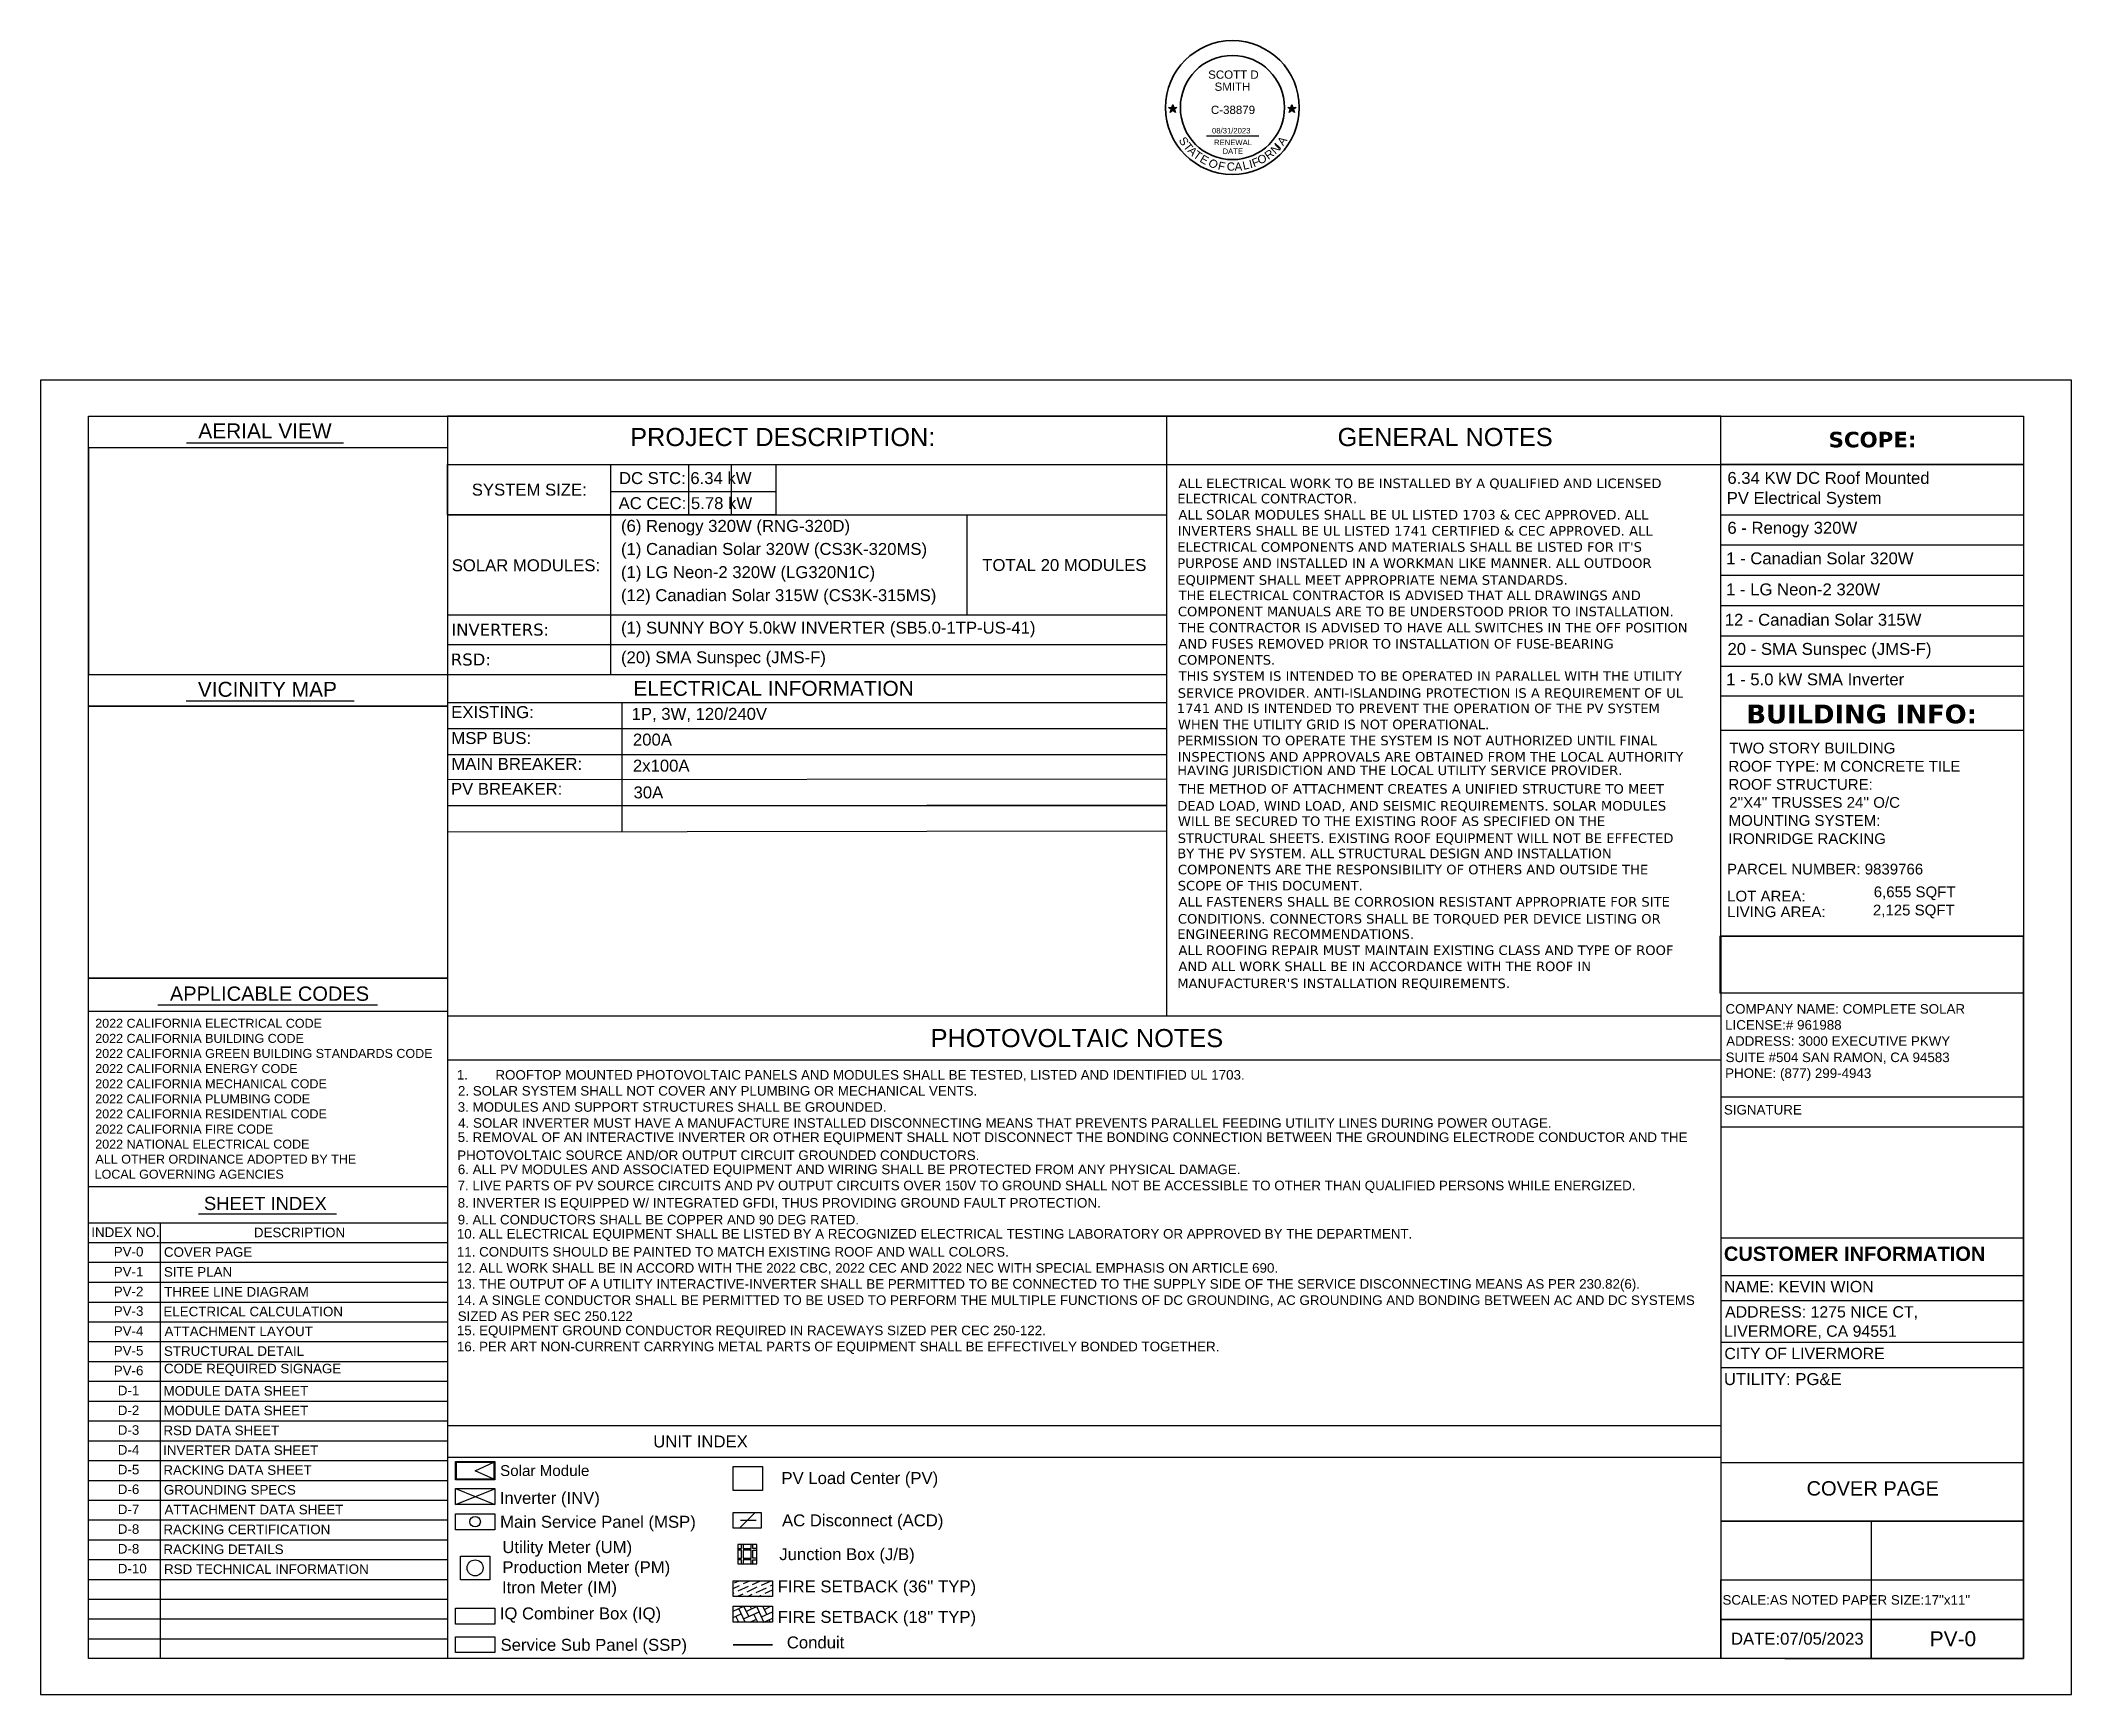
# Model space of a CAD drawing. Header units: inches. Extents: x 347 to 7477, y 1065 to 7514.
# Drawn here: x 379 to 2079, y 6129 to 7514 of the extents above; entities that cross this region are included whole.
import ezdxf

# ---------------------------------------------------------------- set-up
doc = ezdxf.new("R2010")
doc.units = ezdxf.units.IN
doc.header["$MEASUREMENT"] = 0
for name, color, linetype in [('PDF5_Text', 7, 'Continuous'), ('PDF_0', 7, 'Continuous'), ('PDF_PDF_Geometry', 7, 'Continuous'), ('PDF_Text', 7, 'Continuous')]:
    doc.layers.add(name, color=color, linetype=linetype)
doc.styles.add('PDF Arial', font='arial.ttf')
doc.styles.add('PDF Arial Bold', font='arialbd.ttf')
doc.styles.add('PDF Verdana', font='verdana.ttf')
doc.styles.add('PDF Verdana Bold', font='verdanab.ttf')
doc.styles.get("Standard").update_dxf_attribs({"font": 'arial.ttf'})
picture_1 = doc.add_image_def('image5.png', size_in_pixel=(45, 240))
picture_2 = doc.add_image_def('image6.png', size_in_pixel=(697, 1103))
picture_3 = doc.add_image_def('image7.png', size_in_pixel=(836, 1103))

msp = doc.modelspace()

# ---------------------------------------------------------------- texts
at = {"attachment_point": 1}
for s, width, heights, insert, char_height, line_spacing_factor in [('SCOTT D\\P  SMITH', 46.347, [0], (1356, 7488.6), 6.9, 0.88), ('RENEWAL\\P    DATE', 31.395, [17], (1360.9, 7430.7), 4.6, 0.96)]:
    msp.add_mtext_dynamic_manual_height_columns(s, width=width, gutter_width=4.6, heights=heights, dxfattribs=dict(at, insert=insert, char_height=char_height, line_spacing_factor=line_spacing_factor))
for s, width, insert, char_height in [('C-38879', 41.59, (1358.3, 7459.1), 6.9), ('08/31/2023', 38.133, (1359.2, 7440.5), 4.6)]:
    msp.add_mtext_dynamic_manual_height_columns(s, width=width, gutter_width=4.6, heights=[0], dxfattribs=dict(at, insert=insert, char_height=char_height))
at = {"layer": 'PDF5_Text', "attachment_point": 7, "style": 'PDF Arial'}
for s, insert, char_height in [('1 - LG Neon-2 320W', (1789.5, 7049.1), 10), ('12 - Canadian Solar 315W', (1788.4, 7023.7), 10), ('PARCEL NUMBER: 9839766', (1790.3, 6815.5), 9), ('LOT AREA:', (1790.4, 6792.9), 9), ('LIVING AREA:', (1790.4, 6779.8), 9)]:
    msp.add_mtext(s, dxfattribs=dict(at, insert=insert, char_height=char_height))
at = {"layer": 'PDF_Text', "attachment_point": 7}
for s, insert, char_height, style in [('AERIAL VIEW', (510.7, 7180.7), 12.5, 'PDF Arial'), ('PROJECT DESCRIPTION:', (872.2, 7174), 15.165, 'PDF Arial'), ('GENERAL NOTES', (1464.3, 7174), 15.165, 'PDF Arial'), ('SCOPE:', (1875.3, 7172.9), 13, 'PDF Verdana Bold'), ('SYSTEM SIZE:', (739.6, 7132.6), 10, 'PDF Arial'), ('DC STC: 6.34 kW', (862.8, 7142.3), 10, 'PDF Arial'), ('ALL ELECTRICAL WORK TO BE INSTALLED BY A QUALIFIED AND LICENSED', (1331.1, 7137.6), 8, 'PDF Verdana'), ('6.34 KW DC Roof Mounted', (1790.6, 7142.4), 10, 'PDF Arial'), ('AC CEC: 5.78 kW', (862.5, 7121.3), 10, 'PDF Arial'), ('ELECTRICAL CONTRACTOR.', (1330.1, 7126.1), 8, 'PDF Verdana'), ('PV Electrical System', (1790, 7122.8), 10, 'PDF Arial'), ('(6) Renogy 320W (RNG-320D)', (864.5, 7099.4), 10, 'PDF Arial'), ('ALL SOLAR MODULES SHALL BE UL LISTED 1703 & CEC APPROVED. ALL', (1331.1, 7112.6), 8, 'PDF Verdana'), ('INVERTERS SHALL BE UL LISTED 1741 CERTIFIED & CEC APPROVED. ALL', (1330.5, 7099.1), 8, 'PDF Verdana'), ('6 - Renogy 320W', (1790.6, 7097.8), 10, 'PDF Arial'), ('(1) Canadian Solar 320W (CS3K-320MS)', (864.5, 7080.1), 10, 'PDF Arial'), ("ELECTRICAL COMPONENTS AND MATERIALS SHALL BE LISTED FOR IT'S", (1330.1, 7085.6), 8, 'PDF Verdana'), ('SOLAR MODULES:', (722.8, 7069.3), 10, 'PDF Arial'), ('(1) LG Neon-2 320W (LG320N1C)', (864.5, 7060.7), 10, 'PDF Arial'), ('TOTAL 20 MODULES', (1166.9, 7069.5), 10, 'PDF Arial'), ('PURPOSE AND INSTALLED IN A WORKMAN LIKE MANNER. ALL OUTDOOR', (1330.1, 7072.1), 8, 'PDF Verdana'), ('1 - Canadian Solar 320W', (1789.6, 7075.1), 10, 'PDF Arial'), ('(12) Canadian Solar 315W (CS3K-315MS)', (864.5, 7041.4), 10, 'PDF Arial'), ('EQUIPMENT SHALL MEET APPROPRIATE NEMA STANDARDS.', (1330.1, 7056.7), 8, 'PDF Verdana'), ('THE ELECTRICAL CONTRACTOR IS ADVISED THAT ALL DRAWINGS AND', (1331.2, 7045.1), 8, 'PDF Verdana'), ('COMPONENT MANUALS ARE TO BE UNDERSTOOD PRIOR TO INSTALLATION.', (1330.6, 7031.6), 8, 'PDF Verdana'), ('INVERTERS:', (722.5, 7015.4), 10, 'PDF Verdana'), ('(1) SUNNY BOY 5.0kW INVERTER (SB5.0-1TP-US-41)', (864.5, 7014.2), 10, 'PDF Arial'), ('THE CONTRACTOR IS ADVISED TO HAVE ALL SWITCHES IN THE OFF POSITION', (1331.2, 7018.1), 8, 'PDF Verdana'), ('AND FUSES REMOVED PRIOR TO INSTALLATION OF FUSE-BEARING', (1331.1, 7004.6), 8, 'PDF Verdana'), ('20 - SMA Sunspec (JMS-F)', (1790.7, 6996.4), 10, 'PDF Arial'), ('RSD:', (722.1, 6990.4), 10, 'PDF Verdana'), ('(20) SMA Sunspec (JMS-F)', (864.5, 6989.4), 10, 'PDF Arial'), ('COMPONENTS.', (1330.6, 6991.1), 8, 'PDF Verdana'), ('VICINITY MAP', (510.3, 6964.2), 12.5, 'PDF Arial'), ('ELECTRICAL INFORMATION', (874.8, 6965), 12.5, 'PDF Arial'), ('THIS SYSTEM IS INTENDED TO BE OPERATED IN PARALLEL WITH THE UTILITY', (1331.2, 6977.6), 8, 'PDF Verdana'), ('SERVICE PROVIDER. ANTI-ISLANDING PROTECTION IS A REQUIREMENT OF UL', (1330.5, 6962.1), 8, 'PDF Verdana'), ('1 - 5.0 kW SMA Inverter', (1789.6, 6973.8), 10, 'PDF Arial'), ('EXISTING:', (722.4, 6946.4), 10, 'PDF Arial'), ('1P, 3W, 120/240V', (873.4, 6943.2), 10, 'PDF Arial'), ('1741 AND IS INTENDED TO PREVENT THE OPERATION OF THE PV SYSTEM', (1329.7, 6950.5), 8, 'PDF Verdana'), ('BUILDING INFO:', (1806.5, 6941.8), 15.749, 'PDF Verdana Bold'), ('WHEN THE UTILITY GRID IS NOT OPERATIONAL.', (1330.7, 6937.1), 8, 'PDF Verdana'), ('MSP BUS:', (722.5, 6924.7), 10, 'PDF Arial'), ('200A', (874.5, 6923.4), 10, 'PDF Arial'), ('PERMISSION TO OPERATE THE SYSTEM IS NOT AUTHORIZED UNTIL FINAL', (1330.1, 6923.6), 8, 'PDF Verdana'), ('TWO STORY BUILDING', (1792.2, 6916.8), 9, 'PDF Arial'), ('MAIN BREAKER:', (722.5, 6903.2), 10, 'PDF Arial'), ('2x100A', (874.5, 6901.6), 10, 'PDF Arial'), ('HAVING JURISDICTION AND THE LOCAL UTILITY SERVICE PROVIDER.', (1330.1, 6896.6), 8, 'PDF Verdana'), ('INSPECTIONS AND APPROVALS ARE OBTAINED FROM THE LOCAL AUTHORITY', (1330.5, 6910), 8, 'PDF Verdana'), ('ROOF TYPE: M CONCRETE TILE', (1791.5, 6901.6), 9, 'PDF Arial'), ('PV BREAKER:', (722.2, 6882.3), 10, 'PDF Arial'), ('30A', (875, 6879.2), 10, 'PDF Arial'), ('THE METHOD OF ATTACHMENT CREATES A UNIFIED STRUCTURE TO MEET', (1331.2, 6883.1), 8, 'PDF Verdana'), ('ROOF STRUCTURE:', (1791.5, 6886.4), 9, 'PDF Arial'), ('DEAD LOAD, WIND LOAD, AND SEISMIC REQUIREMENTS. SOLAR MODULES', (1330.1, 6867.7), 8, 'PDF Verdana'), ("2''X4'' TRUSSES 24'' O/C", (1792.1, 6871.3), 9, 'PDF Arial'), ('WILL BE SECURED TO THE EXISTING ROOF AS SPECIFIED ON THE', (1330.7, 6856.1), 8, 'PDF Verdana'), ('MOUNTING SYSTEM:', (1791.6, 6856.2), 9, 'PDF Arial'), ('STRUCTURAL SHEETS. EXISTING ROOF EQUIPMENT WILL NOT BE EFFECTED', (1330.5, 6840.6), 8, 'PDF Verdana'), ('BY THE PV SYSTEM. ALL STRUCTURAL DESIGN AND INSTALLATION', (1330.1, 6829.1), 8, 'PDF Verdana'), ('IRONRIDGE RACKING', (1791.3, 6841), 9, 'PDF Arial'), ('COMPONENTS ARE THE RESPONSIBILITY OF OTHERS AND OUTSIDE THE', (1330.6, 6815.6), 8, 'PDF Verdana'), ('SCOPE OF THIS DOCUMENT.', (1330.5, 6802.1), 8, 'PDF Verdana'), ('6,655 SQFT', (1913.1, 6794.1), 9, 'PDF Arial'), ('ALL FASTENERS SHALL BE CORROSION RESISTANT APPROPRIATE FOR SITE', (1331.1, 6788.6), 8, 'PDF Verdana'), ('CONDITIONS. CONNECTORS SHALL BE TORQUED PER DEVICE LISTING OR', (1330.6, 6773.1), 8, 'PDF Verdana'), ('2,125 SQFT', (1912.4, 6778.9), 9, 'PDF Arial'), ('ENGINEERING RECOMMENDATIONS.', (1330.1, 6761.6), 8, 'PDF Verdana'), ('ALL ROOFING REPAIR MUST MAINTAIN EXISTING CLASS AND TYPE OF ROOF', (1331.1, 6748.1), 8, 'PDF Verdana'), ('AND ALL WORK SHALL BE IN ACCORDANCE WITH THE ROOF IN', (1331.1, 6734.6), 8, 'PDF Verdana'), ('APPLICABLE CODES', (486.9, 6709.7), 12, 'PDF Arial'), ("MANUFACTURER'S INSTALLATION REQUIREMENTS.", (1330.1, 6719.1), 8, 'PDF Verdana'), ('COMPANY NAME: COMPLETE SOLAR', (1789, 6699), 8, 'PDF Arial'), ('2022 CALIFORNIA ELECTRICAL CODE', (424.4, 6687.2), 7.5, 'PDF Arial'), ('2022 CALIFORNIA BUILDING CODE', (424.4, 6674.6), 7.5, 'PDF Arial'), ('PHOTOVOLTAIC NOTES', (1123.7, 6670.9), 15.165, 'PDF Arial'), ('LICENSE:# 961988', (1788.7, 6685.6), 8, 'PDF Arial'), ('2022 CALIFORNIA GREEN BUILDING STANDARDS CODE', (424.4, 6662), 7.5, 'PDF Arial'), ('ADDRESS: 3000 EXECUTIVE PKWY', (1789.6, 6672.1), 8, 'PDF Arial'), ('SUITE #504 SAN RAMON, CA 94583', (1789.1, 6657.1), 8, 'PDF Arial'), ('2022 CALIFORNIA ENERGY CODE', (424.4, 6649.3), 7.5, 'PDF Arial'), ('1.', (727.1, 6644), 8, 'PDF Arial'), ('ROOFTOP MOUNTED PHOTOVOLTAIC PANELS AND MODULES SHALL BE TESTED, LISTED AND IDENTIFIED UL 1703.', (759.4, 6642.4), 8, 'PDF Arial'), ('PHONE: (877) 299-4943', (1788.7, 6642.9), 8, 'PDF Arial'), ('2022 CALIFORNIA MECHANICAL CODE', (424.4, 6636.6), 7.5, 'PDF Arial'), ('2022 CALIFORNIA PLUMBING CODE', (424.4, 6624), 7.5, 'PDF Arial'), ('2. SOLAR SYSTEM SHALL NOT COVER ANY PLUMBING OR MECHANICAL VENTS.', (728, 6630.4), 8, 'PDF Arial'), ('2022 CALIFORNIA RESIDENTIAL CODE', (424.4, 6611.4), 7.5, 'PDF Arial'), ('3. MODULES AND SUPPORT STRUCTURES SHALL BE GROUNDED.', (727.8, 6616.9), 8, 'PDF Arial'), ('SIGNATURE', (1787.7, 6614.6), 8, 'PDF Arial'), ('2022 CALIFORNIA FIRE CODE', (424.4, 6598.7), 7.5, 'PDF Arial'), ('5. REMOVAL OF AN INTERACTIVE INVERTER OR OTHER EQUIPMENT SHALL NOT DISCONNECT THE BONDING CONNECTION BETWEEN THE GROUNDING ELECTRODE CONDUCTOR AND THE', (727.8, 6589.5), 7.9998, 'PDF Arial'), ('4. SOLAR INVERTER MUST HAVE A MANUFACTURE INSTALLED DISCONNECTING MEANS THAT PREVENTS PARALLEL FEEDING UTILITY LINES DURING POWER OUTAGE.', (728.2, 6603.5), 7.9998, 'PDF Arial'), ('ALL OTHER ORDINANCE ADOPTED BY THE', (424.6, 6573.5), 7.5, 'PDF Arial'), ('2022 NATIONAL ELECTRICAL CODE', (424.4, 6586.1), 7.5, 'PDF Arial'), ('PHOTOVOLTAIC SOURCE AND/OR OUTPUT CIRCUIT GROUNDED CONDUCTORS.', (727.4, 6576.5), 8, 'PDF Arial'), ('LOCAL GOVERNING AGENCIES', (423.9, 6560.9), 7.5, 'PDF Arial'), ('6. ALL PV MODULES AND ASSOCIATED EQUIPMENT AND WIRING SHALL BE PROTECTED FROM ANY PHYSICAL DAMAGE.', (727.9, 6562.6), 8, 'PDF Arial'), ('SHEET INDEX', (515.4, 6534.6), 11.043, 'PDF Arial'), ('7. LIVE PARTS OF PV SOURCE CIRCUITS AND PV OUTPUT CIRCUITS OVER 150V TO GROUND SHALL NOT BE ACCESSIBLE TO OTHER THAN QUALIFIED PERSONS WHILE ENERGIZED.', (727.7, 6549.1), 7.9998, 'PDF Arial'), ('8. INVERTER IS EQUIPPED W/ INTEGRATED GFDI, THUS PROVIDING GROUND FAULT PROTECTION.', (727.8, 6534.6), 8, 'PDF Arial'), ('9. ALL CONDUCTORS SHALL BE COPPER AND 90 DEG RATED.', (727.8, 6522.6), 8, 'PDF Arial'), ('INDEX NO.', (421.1, 6512.1), 8, 'PDF Arial'), ('DESCRIPTION', (557.2, 6511.9), 8, 'PDF Arial'), ('10. ALL ELECTRICAL EQUIPMENT SHALL BE LISTED BY A RECOGNIZED ELECTRICAL TESTING LABORATORY OR APPROVED BY THE DEPARTMENT.', (727.1, 6508.7), 7.9998, 'PDF Arial'), ('PV-0', (439.9, 6495.8), 8, 'PDF Arial'), ('COVER PAGE', (481.9, 6495.5), 8, 'PDF Arial'), ('11. CONDUITS SHOULD BE PAINTED TO MATCH EXISTING ROOF AND WALL COLORS.', (727.1, 6495.7), 8, 'PDF Arial'), ('CUSTOMER INFORMATION', (1787.7, 6492), 12, 'PDF Arial Bold'), ('PV-1', (439.9, 6479.2), 8, 'PDF Arial'), ('SITE PLAN', (481.9, 6478.9), 8, 'PDF Arial'), ('12. ALL WORK SHALL BE IN ACCORD WITH THE 2022 CBC, 2022 CEC AND 2022 NEC WITH SPECIAL EMPHASIS ON ARTICLE 690.', (727.1, 6480.8), 7.9998, 'PDF Arial'), ('13. THE OUTPUT OF A UTILITY INTERACTIVE-INVERTER SHALL BE PERMITTED TO BE CONNECTED TO THE SUPPLY SIDE OF THE SERVICE DISCONNECTING MEANS AS PER 230.82(6).', (727.1, 6466.5), 7.9998, 'PDF Arial'), ('PV-2', (439.9, 6462.6), 8, 'PDF Arial'), ('THREE LINE DIAGRAM', (482.1, 6462.2), 8, 'PDF Arial'), ('14. A SINGLE CONDUCTOR SHALL BE PERMITTED TO BE USED TO PERFORM THE MULTIPLE FUNCTIONS OF DC GROUNDING, AC GROUNDING AND BONDING BETWEEN AC AND DC SYSTEMS', (727.1, 6453.8), 7.9998, 'PDF Arial'), ('NAME: KEVIN WION', (1787.7, 6465.8), 9.5, 'PDF Arial'), ('PV-3', (439.9, 6446.1), 8, 'PDF Arial'), ('ELECTRICAL CALCULATION', (481.5, 6445.7), 8, 'PDF Arial'), ('SIZED AS PER SEC 250.122', (727.8, 6441.8), 8, 'PDF Arial'), ('ADDRESS: 1275 NICE CT,', (1788.7, 6443), 9.5, 'PDF Arial'), ('PV-4', (439.9, 6429.5), 8, 'PDF Arial'), ('ATTACHMENT LAYOUT', (482.4, 6429.1), 8, 'PDF Arial'), ('15. EQUIPMENT GROUND CONDUCTOR REQUIRED IN RACEWAYS SIZED PER CEC 250-122.', (727.1, 6427.8), 8, 'PDF Arial'), ('LIVERMORE, CA 94551', (1787.8, 6426.9), 9.5, 'PDF Arial'), ('PV-5', (439.9, 6412.9), 8, 'PDF Arial'), ('STRUCTURAL DETAIL', (481.9, 6412.6), 8, 'PDF Arial'), ('16. PER ART NON-CURRENT CARRYING METAL PARTS OF EQUIPMENT SHALL BE EFFECTIVELY BONDED TOGETHER.', (727.1, 6414.3), 8, 'PDF Arial'), ('CITY OF LIVERMORE', (1788.1, 6409.8), 9.5, 'PDF Arial'), ('PV-6', (439.9, 6396.3), 8, 'PDF Arial'), ('CODE REQUIRED SIGNAGE', (481.9, 6395.9), 8, 'PDF Arial'), ('UTILITY: PG&E', (1787.7, 6388.1), 10, 'PDF Arial'), ('D-1', (443.3, 6379.7), 8, 'PDF Arial'), ('MODULE DATA SHEET', (481.6, 6379.3), 8, 'PDF Arial'), ('D-2', (443.3, 6363.1), 8, 'PDF Arial'), ('MODULE DATA SHEET', (481.6, 6362.8), 8, 'PDF Arial'), ('D-3', (443.3, 6346.5), 8, 'PDF Arial'), ('RSD DATA SHEET', (481.5, 6346.2), 8, 'PDF Arial'), ('UNIT INDEX', (891.5, 6335.9), 10, 'PDF Arial'), ('D-4', (443.3, 6330), 8, 'PDF Arial'), ('INVERTER DATA SHEET', (481.3, 6329.6), 8, 'PDF Arial'), ('D-5', (443.3, 6313.4), 8, 'PDF Arial'), ('RACKING DATA SHEET', (481.5, 6313), 8, 'PDF Arial'), ('Solar Module', (763.3, 6312), 9.083, 'PDF Arial'), ('PV Load Center (PV)', (998.8, 6302.4), 10, 'PDF Arial'), ('COVER PAGE', (1856.9, 6295.6), 12, 'PDF Arial'), ('D-6', (443.3, 6296.9), 8, 'PDF Arial'), ('GROUNDING SPECS', (481.8, 6296.5), 8, 'PDF Arial'), ('Inverter (INV)', (763, 6285.8), 10, 'PDF Arial'), ('D-7', (443.3, 6280.2), 8, 'PDF Arial'), ('ATTACHMENT DATA SHEET', (482.4, 6279.9), 8, 'PDF Arial'), ('Main Service Panel (MSP)', (763.3, 6265.8), 10, 'PDF Arial'), ('AC Disconnect (ACD)', (999.3, 6267), 10, 'PDF Arial'), ('D-8', (443.3, 6263.6), 8, 'PDF Arial'), ('RACKING CERTIFICATION', (481.5, 6263.3), 8, 'PDF Arial'), ('Utility Meter (UM)', (765.2, 6244.6), 10, 'PDF Arial'), ('D-8', (443.3, 6247.1), 8, 'PDF Arial'), ('D-10', (443.3, 6230.5), 8, 'PDF Arial'), ('RACKING DETAILS', (481.5, 6246.7), 8, 'PDF Arial'), ('Production Meter (PM)', (765.2, 6227.8), 10, 'PDF Arial'), ('Junction Box (J/B)', (997, 6238.7), 10, 'PDF Arial'), ('RSD TECHNICAL INFORMATION', (482, 6230.1), 8, 'PDF Arial'), ('Itron Meter (IM)', (764.9, 6210.9), 10, 'PDF Arial'), ("FIRE SETBACK (36'' TYP)", (995.7, 6211.7), 10, 'PDF Arial'), ('SCALE:AS NOTED PAPER SIZE:17"x11"', (1786.5, 6204.3), 8, 'PDF Arial'), ('IQ Combiner Box (IQ)', (763, 6189.1), 10, 'PDF Arial'), ("FIRE SETBACK (18'' TYP)", (995.7, 6186.2), 10, 'PDF Arial'), ('Service Sub Panel (SSP)', (763.7, 6162.8), 10, 'PDF Arial'), ('Conduit', (1003.3, 6167.7), 10, 'PDF Arial'), ('DATE:07/05/2023', (1793.6, 6170.8), 10, 'PDF Arial'), ('PV-0', (1960, 6169.5), 12.5, 'PDF Arial')]:
    msp.add_mtext(s, dxfattribs=dict(at, insert=insert, char_height=char_height, style=style))

# ---------------------------------------------------------------- blocks, each defined once
blk = doc.blocks.new('star')
h = blk.add_hatch(color=256)
h.dxf.hatch_style = 1
h.paths.add_polyline_path([(116.5, 62.57), (116.86, 62.57), (116.68, 63.12)])
h.paths.add_polyline_path([(116.68, 62.02), (116.97, 62.23), (116.86, 62.57), (116.5, 62.57), (116.39, 62.23)])
h.paths.add_polyline_path([(116.5, 62.57), (115.92, 62.57), (116.39, 62.23)])
h.paths.add_polyline_path([(116.39, 62.23), (116.21, 61.67), (116.68, 62.02)])
h.paths.add_polyline_path([(116.68, 62.02), (117.15, 61.67), (116.97, 62.23)])
h.paths.add_polyline_path([(116.97, 62.23), (117.44, 62.57), (116.86, 62.57)])
for p, q in [((116.21, 61.67), (116.68, 63.12)), ((116.68, 63.12), (117.15, 61.67)), ((115.92, 62.57), (117.44, 62.57)), ((117.15, 61.67), (115.92, 62.57)), ((117.44, 62.57), (116.21, 61.67))]:
    blk.add_line(p, q)
blk = doc.blocks.new('a')
at = {"color": 1, "char_height": 15, "attachment_point": 1}
for s, insert, rotation in [('{\\C256;S}', (169, 149), 301.8504), ('{\\C256;T}', (176.1, 138.5), 308.5602), ('{\\C256;A}', (182.8, 131.2), 313.9392), ('{\\C256;T}', (190.6, 123.2), 324.7462), ('{\\C256;E}', (201.4, 115.5), 330.0103), ('{\\C256;O}', (299, 112.2), 12.6875), ('{\\C256;R}', (311.3, 116.8), 36.4598), ('{\\C256;N}', (322.6, 125.5), 43.0781), ('{\\C256;I}', (344.8, 127.8), 227.4846), ('{\\C256;A}', (335, 138.5), 54.6588), ('{\\C256;O}', (218.6, 109.1), 319.6464), ('{\\C256;A}', (258.4, 100.3), 1.6689), ('{\\C256;L}', (271.7, 101.5), 12.6875), ('{\\C256;I}', (283.7, 104.3), 13.6115), ('{\\C256;F}', (288.3, 105.4), 21.5682)]:
    blk.add_mtext_dynamic_manual_height_columns(s, width=30.733, gutter_width=125, heights=[0], dxfattribs=dict(at, insert=insert, rotation=rotation))
at = {"color": 1, "insert": (244.5, 100.5), "char_height": 15, "attachment_point": 1}
blk.add_mtext_dynamic_manual_height_columns('{\\C256;C}', width=30.733, gutter_width=125, heights=[0], dxfattribs=at)
blk = doc.blocks.new('1')
at = {"color": 1, "xscale": 0.1018808021228187, "yscale": 0.1018808021228187, "zscale": 0.1018808021228187}
blk.add_blockref('a', (510.97, 81.39), dxfattribs=at)
at = {"color": 1, "insert": (534.46, 91.84), "char_height": 1.528, "attachment_point": 1, "rotation": 347.3366}
blk.add_mtext_dynamic_manual_height_columns('{\\C256;F}', width=1.5282, gutter_width=12.74, heights=[0], dxfattribs=at)

# ---------------------------------------------------------------- linework, layer by layer
at = {"lineweight": 30}
msp.add_line((1354.7, 7433.8), (1398.5, 7433.8), dxfattribs=at)
at = {"lineweight": 35}
for radius in [56, 43.6]:
    msp.add_circle((1376.3, 7457.6), radius, dxfattribs=at)
at = {"layer": 'PDF_0', "lineweight": 25}
for points in [[(378.7, 7229.3), (378.7, 6129.3), (2078.6, 6129.3), (2078.6, 7229.3)], [(418.7, 7199.3), (719.3, 7199.3), (719.3, 6728.8), (418.7, 6728.8)], [(994.2, 7116.7), (719.3, 7116.7), (719.3, 7158.8), (994.2, 7158.8)], [(2038.6, 7158.8), (1785.1, 7158.8)], [(2038.6, 7158.8), (2038.6, 6964.8), (1785.1, 6964.8), (1785.1, 7158.8)], [(1785.1, 6716.4), (1785.1, 6764), (2038.6, 6764), (2038.6, 6716.4)], [(958.5, 6320.1), (983, 6320.1), (983, 6300.1), (958.5, 6300.1)], [(726, 6301.6), (758.8, 6301.6), (758.8, 6288.3), (726, 6288.3)], [(726, 6280.6), (758.8, 6280.6), (758.8, 6267.2), (726, 6267.2)], [(958.5, 6281.7), (981.8, 6281.7), (981.8, 6268.4), (958.5, 6268.4)], [(730.1, 6245.1), (754.7, 6245.1), (754.7, 6225.2), (730.1, 6225.2)], [(962.2, 6238.7), (978.2, 6238.7), (978.2, 6254.7), (962.2, 6254.7)], [(966.8, 6243.4), (973.5, 6243.4), (973.5, 6250), (966.8, 6250)], [(958.5, 6224.5), (991.3, 6224.5), (991.3, 6211.3), (958.5, 6211.3)], [(726, 6201.4), (758.8, 6201.4), (758.8, 6188.1), (726, 6188.1)], [(958.5, 6203.1), (991.3, 6203.1), (991.3, 6189.8), (958.5, 6189.8)], [(726, 6177.6), (758.8, 6177.6), (758.8, 6164.3), (726, 6164.3)]]:
    msp.add_lwpolyline(points, close=True, dxfattribs=at)
for points in [[(1321, 7199.3), (1321, 6697.4)], [(1785.1, 6764), (1785.1, 7199.3)], [(855.6, 7158.8), (855.8, 6983)], [(855.7, 7158.8), (855.7, 7116.7)], [(920.9, 7158.8), (920.9, 7116.7)], [(956.8, 7158.8), (956.8, 7116.7)], [(1785.1, 7158.8), (2038.6, 7158.8)], [(855.7, 7136.1), (994.2, 7136.1)], [(719.3, 7116.7), (1321, 7116.7)], [(1154.1, 7116.7), (1154.1, 7032.9)], [(1785.1, 7116.8), (2038.6, 7116.8)], [(1785.1, 7091.5), (2038.6, 7091.5)], [(1785.1, 7066.1), (2038.6, 7066.1)], [(1785.1, 7040.8), (2038.6, 7040.8)], [(719.4, 7032.9), (1321, 7032.9)], [(719.4, 7008), (1321, 7008)], [(1785.1, 7015.5), (2038.6, 7015.5)], [(1785.1, 6990.1), (2038.6, 6990.1)], [(719.4, 6983), (1321, 6983)], [(719.5, 6959.5), (1321.2, 6959.5)], [(865.1, 6959.5), (865.2, 6851.6)], [(719.5, 6937.8), (1321.2, 6937.8)], [(1785.1, 6936.5), (2038.6, 6936.5)], [(719.5, 6916), (1321.2, 6916)], [(719.4, 6895), (1321.1, 6895.6)], [(719.4, 6873.2), (1321.1, 6873.9)], [(719.5, 6873.3), (1321.2, 6873.3)], [(719.4, 6851.4), (1321.1, 6852.1)], [(1785.2, 6629.5), (2038.7, 6629.5)], [(1785.2, 6604.5), (2038.7, 6604.5)], [(418.7, 6554.4), (719.3, 6554.4)], [(726, 6301.6), (758.8, 6288.3)], [(726, 6288.3), (758.8, 6301.4)], [(976.9, 6281.7), (963.6, 6268.4)], [(964.5, 6275.1), (977.7, 6275.1)], [(970.9, 6275.7), (970.3, 6275.1)], [(962.2, 6251.4), (965.5, 6251.4), (965.5, 6254.7)], [(962.2, 6243.4), (965.5, 6243.4), (965.5, 6250), (962.2, 6250)], [(965.5, 6238.7), (965.5, 6242), (962.2, 6242)], [(966.8, 6254.7), (966.8, 6251.4), (973.5, 6251.4), (973.5, 6254.7)], [(973.5, 6238.7), (973.5, 6242), (966.8, 6242), (966.8, 6238.7)], [(978.2, 6251.4), (974.8, 6251.4), (974.8, 6254.7)], [(978.2, 6243.4), (974.8, 6243.4), (974.8, 6250), (978.2, 6250)], [(974.8, 6238.7), (974.8, 6242), (978.2, 6242)]]:
    msp.add_lwpolyline(points, dxfattribs=at)
at = {"layer": 'PDF_0', "lineweight": 0}
for points in [[(418.7, 6983), (719.3, 6983), (719.3, 7172.9), (418.7, 7172.9)], [(418.7, 6728.8), (719.3, 6728.8), (719.3, 6956.6), (418.7, 6956.6)]]:
    msp.add_lwpolyline(points, close=True, dxfattribs=at)
at = {"layer": 'PDF_0', "color": 5, "lineweight": 25}
msp.add_lwpolyline([(758.8, 6324.4), (758.8, 6308.8), (726, 6308.8), (726, 6324.4)], close=True, dxfattribs=at)
msp.add_lwpolyline([(758, 6309.5), (742.4, 6316.6), (758, 6323.7), (758, 6309.5), (726.8, 6309.5), (726.8, 6323.7), (758, 6323.7)], dxfattribs=at)
at = {"layer": 'PDF_0', "color": 251, "lineweight": 25, "true_color": 0x636466}
for points in [[(959.5, 6222.7), (963.5, 6224.5)], [(967, 6222.1), (972.4, 6224.5)], [(974.6, 6221.4), (981.2, 6224.5)], [(982.1, 6220.8), (990.1, 6224.5)], [(958.5, 6218.1), (963.6, 6220.4)], [(958.5, 6214), (959.2, 6214.3)], [(960.9, 6215.1), (960.9, 6215.1)], [(961.6, 6211.3), (966.7, 6213.6)], [(962.7, 6215.9), (971.1, 6219.8)], [(965.3, 6221.3), (965.3, 6221.3)], [(968.5, 6214.4), (968.5, 6214.4)], [(970.2, 6215.3), (978.6, 6219.3)], [(970.4, 6211.3), (974.3, 6213.1)], [(972.8, 6220.6), (972.8, 6220.6)], [(976, 6213.8), (976, 6213.8)], [(977.7, 6214.6), (986.2, 6218.6)], [(979.3, 6211.3), (981.8, 6212.4)], [(980.4, 6220), (980.4, 6220)], [(983.5, 6213.2), (983.5, 6213.2)], [(985.3, 6214), (991.3, 6216.8)], [(987.9, 6219.3), (987.9, 6219.3)], [(988.2, 6211.3), (989.4, 6211.8)], [(989.6, 6220.2), (991.3, 6221)], [(991.1, 6212.6), (991.1, 6212.6)]]:
    msp.add_lwpolyline(points, dxfattribs=at)
at = {"layer": 'PDF_0', "color": 132, "lineweight": 25, "true_color": 0x00c1c1}
for points in [[(958.5, 6199.1), (967.2, 6203.1)], [(958.7, 6199.2), (958.5, 6199.5)], [(958.5, 6193.7), (965, 6196.8)], [(963, 6189.8), (960.7, 6194.8)], [(961.4, 6189.8), (962.7, 6190.5)], [(968.4, 6189.8), (963, 6201.2)], [(967.1, 6192.5), (980.2, 6198.5)], [(971.5, 6194.5), (967.4, 6203.1)], [(969.4, 6198.8), (978.6, 6203.1)], [(973.7, 6200.9), (972.7, 6203.1)], [(972.7, 6189.8), (977.8, 6192.2)], [(973.6, 6189.8), (973.5, 6190.2)], [(978.9, 6189.8), (975.8, 6196.5)], [(984.2, 6189.8), (978.1, 6202.9)], [(982.2, 6194.2), (991.3, 6198.5)], [(986.5, 6196.3), (983.3, 6203.1)], [(984.1, 6189.8), (991.3, 6193.1)], [(984.5, 6200.5), (989.9, 6203.1)], [(989.5, 6189.8), (988.5, 6191.9)], [(988.8, 6202.6), (988.6, 6203.1)], [(991.3, 6197.5), (990.9, 6198.3)]]:
    msp.add_lwpolyline(points, dxfattribs=at)
at = {"layer": 'PDF_0', "color": 244, "lineweight": 35, "true_color": 0x991a1e}
msp.add_lwpolyline([(958.5, 6170.9), (991.3, 6170.9)], dxfattribs=at)
at = {"layer": 'PDF_0', "lineweight": 25}
for centre, radius in [((742.4, 6273.9), 4.4), ((742.4, 6235.2), 6.68)]:
    msp.add_circle(centre, radius, dxfattribs=at)
at = {"layer": 'PDF_PDF_Geometry', "lineweight": 25}
for points in [[(1785.1, 7199.3), (719.3, 7199.3), (719.3, 6159.3), (418.7, 6159.3)], [(418.7, 7199.3), (719.3, 7199.3)], [(2038.6, 7199.3), (2038.6, 6159.3), (418.7, 6159.3), (418.7, 7199.3), (2038.6, 7199.3), (2038.6, 6159.3), (1785.1, 6159.3), (1785.1, 6192.1), (2038.6, 6192.1), (1785.1, 6192.1), (1785.1, 6225.1), (2038.6, 6225.1)], [(500.7, 7177), (632.3, 7177)], [(418.7, 7172.9), (719.3, 7172.9)], [(719.3, 7158.8), (1785.1, 7158.8)], [(418.7, 6983), (719.3, 6983)], [(418.7, 6956.6), (719.3, 6956.6)], [(500.4, 6960.9), (641.2, 6960.9)], [(2038.6, 6681.4), (2038.6, 6225.1), (2038.6, 6192.1), (2038.6, 6159.3), (2038.6, 6764), (1785.1, 6764), (1785.1, 6159.3)], [(476.9, 6706.4), (660.8, 6706.4)], [(719.3, 6697.4), (1785.1, 6697.4)], [(719.3, 6660.6), (1785.1, 6660.6)], [(510.8, 6531.5), (626.4, 6531.5)], [(418.7, 6524.1), (719.3, 6524.1)], [(478.7, 6524.1), (478.7, 6503.2), (478.7, 6159.3)], [(1785.1, 6511.4), (2038.6, 6511.4)], [(418.7, 6507.5), (719.3, 6507.5)], [(418.7, 6491), (719.3, 6491)], [(1785.1, 6480.1), (2038.6, 6480.1)], [(418.7, 6474.4), (719.3, 6474.4)], [(418.7, 6457.7), (719.3, 6457.7)], [(1785.1, 6459), (2038.6, 6459)], [(418.7, 6441.2), (719.3, 6441.2)], [(418.7, 6424.6), (719.3, 6424.6)], [(1785.1, 6424.1), (2038.7, 6424.1)], [(418.7, 6408.1), (719.3, 6408.1)], [(1785.1, 6403), (2038.7, 6403)], [(418.7, 6391.4), (719.3, 6391.4)], [(418.7, 6374.8), (719.3, 6374.8)], [(418.7, 6358.3), (719.3, 6358.3)], [(418.7, 6341.7), (719.3, 6341.7)], [(719.3, 6354.3), (1785.1, 6354.3)], [(418.7, 6325.1), (719.3, 6325.1)], [(719.3, 6327.8), (1785.1, 6327.8)], [(418.7, 6308.5), (719.3, 6308.5)], [(1785.1, 6323.4), (2038.7, 6323.4)], [(418.7, 6292), (719.3, 6292)], [(418.7, 6275.4), (719.3, 6275.4)], [(1788.7, 6274.3), (2038.6, 6274.3), (1785.1, 6274.3), (2038.6, 6274.3), (1911, 6274.3), (1911, 6225.1), (2038.6, 6225.1), (2038.6, 6274.3)], [(418.7, 6258.8), (719.3, 6258.8)], [(418.7, 6242.2), (719.3, 6242.2)], [(418.7, 6225.6), (719.3, 6225.6)], [(1911, 6225.1), (1911, 6192.1), (1911, 6159.3)], [(418.7, 6209.1), (719.3, 6209.1)], [(418.7, 6192.5), (719.3, 6192.5)], [(418.7, 6175.8), (719.3, 6175.8)]]:
    msp.add_lwpolyline(points, dxfattribs=at)
for points in [[(719.3, 6728.8), (719.3, 6700.9), (418.7, 6700.9), (418.7, 6728.8)], [(2038.6, 6192.1), (2038.6, 6159.3), (1911, 6159.3), (1911, 6192.1)]]:
    msp.add_lwpolyline(points, close=True, dxfattribs=at)
at = {"layer": 'PDF_PDF_Geometry', "color": 251, "lineweight": 25, "true_color": 0x525252}
msp.add_lwpolyline([(1838.7, 6159.3), (2038.6, 6159.3)], dxfattribs=at)

# ---------------------------------------------------------------- block references
at = {"xscale": 4.597039828451667, "yscale": 4.597039828451667, "zscale": 4.597039828451667, "rotation": 287.9700872862333}
for p in [(888.4, 7878.3), (988.1, 7878.3)]:
    msp.add_blockref('star', p, dxfattribs=at)
at = {"color": 1, "xscale": 4.51217474996896, "yscale": 4.51217474996896, "zscale": 4.51217474996896}
msp.add_blockref('1', (-1046.4, 6998.2), dxfattribs=at)

msp.set_redraw_order([(e.dxf.handle, doc.entitydb.next_handle()) for e in msp.query("TEXT MTEXT ATTDEF DIMENSION ARC_DIMENSION")])  # texts and dimensions are drawn at this point

# ---------------------------------------------------------------- pictures from other files: only their frames are drawn
at = {"layer": 'PDF_0', "color": 7, "lineweight": 0}
image = msp.add_image(picture_2, insert=(719.2, 6983.1), size_in_units=(189.9, 300.2), rotation=90, dxfattribs=at)
image.dxf.flags = 15
image = msp.add_image(picture_3, insert=(719.2, 6728.9), size_in_units=(227.8, 300.4), rotation=90, dxfattribs=at)
image.dxf.flags = 15
image = msp.add_image(picture_1, insert=(2038.6, 6716.4), size_in_units=(47.5, 254.3), rotation=90, dxfattribs=at)
image.dxf.flags = 15

doc.saveas('drawing.dxf')
